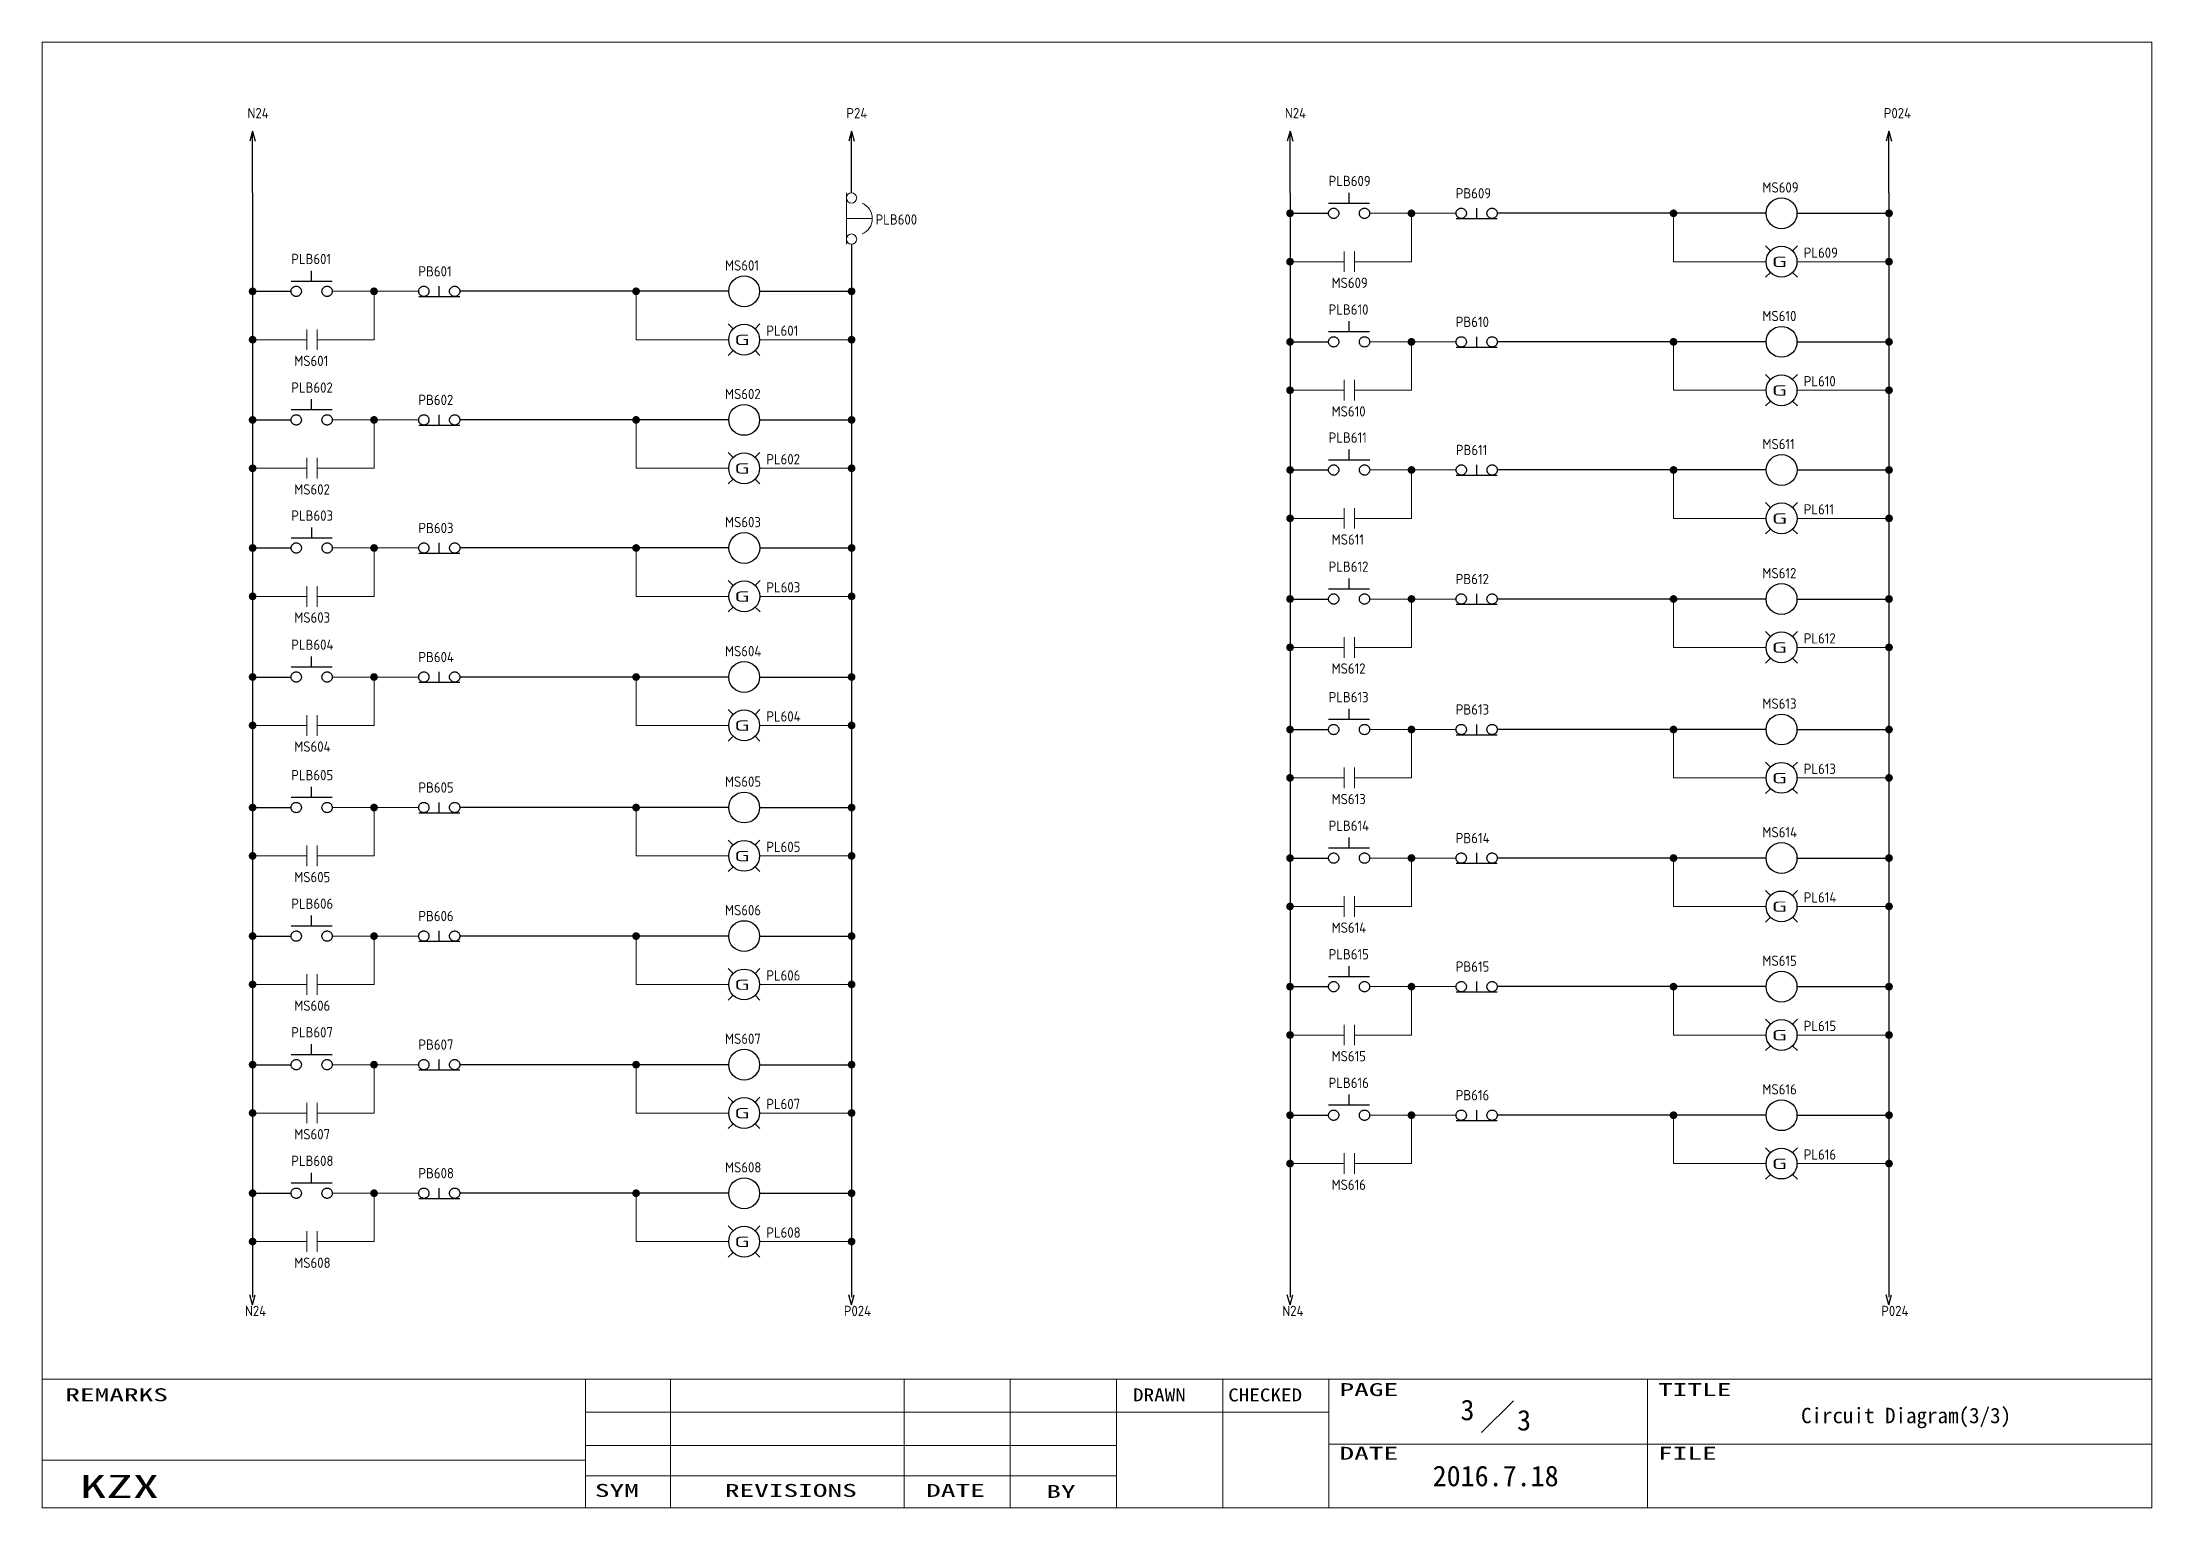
# Model space of a CAD drawing. Extents: x -319 to 2858, y -2689 to 285.
# Drawn here: x 1914 to 2324, y -2688.8 to -2403.8 of the extents above; entities that cross this region are included whole.
import ezdxf
from ezdxf.enums import TextEntityAlignment as Align

# ---------------------------------------------------------------- set-up
doc = ezdxf.new("R2010")
doc.units = 0
doc.header["$LTSCALE"] = 0.3
doc.header["$MEASUREMENT"] = 0
doc.linetypes.add('実線', pattern=[20001, 20000, -1])
doc.layers.get('0').update_dxf_attribs({"linetype": '実線'})
for name, color, linetype, lineweight in [('01図枠', 5, 'CONTINUOUS', 9), ('02接続図', 7, 'CONTINUOUS', 5), ('10外形', 7, 'CONTINUOUS', 9)]:
    doc.layers.add(name, color=color, linetype=linetype, lineweight=lineweight)
doc.layers.add('BLOCK', color=7, linetype='CONTINUOUS')
doc.layers.add('図形１', color=7, linetype='実線')
doc.styles.get("Standard").update_dxf_attribs({"font": 'ISOCP.shx', "height": 4, "bigfont": 'extfont.shx'})
doc.styles.add('電気標準', font='ISOCP.shx', dxfattribs={"height": 2.5, "bigfont": 'extfont.shx'})
doc.styles.add('ＭＳＰゴシック', font='')
doc.styles.get('ＭＳＰゴシック').set_extended_font_data('SimSun')

msp = doc.modelspace()

# ---------------------------------------------------------------- texts
at = {"width": 2.307692}
for p, p2 in [((2250.14, -2447.53), (2253.14, -2447.53)), ((2048.53, -2462.7), (2051.53, -2462.7)), ((2250.14, -2472.53), (2253.14, -2472.53)), ((2048.53, -2487.7), (2051.53, -2487.7)), ((2250.16, -2497.44), (2253.16, -2497.44)), ((2048.54, -2512.61), (2051.54, -2512.61)), ((2250.14, -2522.53), (2253.14, -2522.53)), ((2048.53, -2537.7), (2051.53, -2537.7)), ((2250.14, -2547.91), (2253.14, -2547.91)), ((2048.53, -2563.08), (2051.53, -2563.08)), ((2250.14, -2572.91), (2253.14, -2572.91)), ((2048.53, -2588.08), (2051.53, -2588.08)), ((2250.14, -2597.91), (2253.14, -2597.91)), ((2048.53, -2613.08), (2051.53, -2613.08)), ((2250.14, -2622.91), (2253.14, -2622.91)), ((2048.53, -2638.08), (2051.53, -2638.08))]:
    msp.add_text('G', height=2, dxfattribs=at).set_placement(p, p2, align=Align.FIT)
at = {"layer": '01図枠', "linetype": 'Continuous', "lineweight": 5, "style": 'ＭＳＰゴシック'}
for s, height, width, p in [('PAGE', 2.513, 1.666667, (2166.14, -2664.55)), ('TITLE', 2.513, 1.666667, (2228.05, -2664.55)), ('REMARKS', 2.513, 1.666667, (1918.5, -2665.56)), ('DRAWN', 2.513, 1.2, (2126.01, -2665.59)), ('CHECKED', 2.513, 1.2, (2144.51, -2665.59)), ('DATE', 2.513, 1.666667, (2166.14, -2676.94)), ('FILE', 2.513, 1.666667, (2228.05, -2676.94)), ('KZX', 4.523, 1.666667, (1921.34, -2682.4)), ('SYM', 2.513, 1.666667, (2021.42, -2684.16))]:
    msp.add_text(s, height=height, dxfattribs=dict(at, width=width)).set_placement(p, align=Align.TOP_LEFT)
at = {"layer": '01図枠', "linetype": 'Continuous', "lineweight": 5, "style": 'ＭＳＰゴシック', "width": 1.666667}
for s, p in [('REVISIONS', (2059.51, -2684.16)), ('DATE', (2091.51, -2684.16)), ('BY', (2112.01, -2684.36))]:
    msp.add_text(s, height=2.513, dxfattribs=at).set_placement(p, align=Align.TOP_CENTER)
at = {"layer": '02接続図', "style": 'ＭＳＰゴシック'}
for s, p in [('3', (2191.01, -2669.8)), ('3', (2202.01, -2671.8)), ('2016.7.18', (2196.49, -2682.64))]:
    msp.add_text(s, height=4, dxfattribs=at).set_placement(p, align=Align.MIDDLE)
msp.add_text('Circuit Diagram(3/3)', height=3, dxfattribs=at).set_placement((2255.84, -2670.85), align=Align.MIDDLE_LEFT)
at = {"layer": '図形１', "color": 7, "linetype": '実線', "style": '電気標準'}
for s, p in [('N24', (1953.91, -2418.6)), ('P24', (2070.31, -2418.6)), ('N24', (2155.52, -2418.6)), ('P024', (2271.93, -2418.6)), ('N24', (1953.41, -2651.51)), ('P024', (2069.81, -2651.51)), ('N24', (2155.02, -2651.51)), ('P024', (2271.43, -2651.51))]:
    msp.add_text(s, height=2, dxfattribs=at).set_placement(p)
at = {"layer": '図形１', "color": 4, "style": '電気標準'}
for s, p in [('PLB609', (2164.03, -2431.79)), ('MS609', (2248.33, -2433.05)), ('PB609', (2188.74, -2434.19)), ('PLB600', (2075.98, -2439.28)), ('PLB601', (1962.42, -2446.96)), ('PB601', (1987.13, -2449.36)), ('MS601', (2046.71, -2448.22)), ('PL609', (2256.37, -2445.73)), ('MS609', (2164.6, -2451.6)), ('PLB610', (2164.03, -2456.79)), ('PL601', (2054.75, -2460.9)), ('PB610', (2188.74, -2459.19)), ('MS610', (2248.33, -2458.05)), ('MS601', (1962.99, -2466.77)), ('PLB602', (1962.42, -2471.96)), ('MS602', (2046.71, -2473.22)), ('PL610', (2256.37, -2470.73)), ('PB602', (1987.13, -2474.36)), ('MS610', (2164.6, -2476.6)), ('PLB611', (2164.04, -2481.69)), ('PL602', (2054.75, -2485.9)), ('PB611', (2188.76, -2484.1)), ('MS611', (2248.34, -2482.95)), ('MS602', (1962.99, -2491.77)), ('PLB603', (1962.43, -2496.86)), ('MS603', (2046.72, -2498.12)), ('PL611', (2256.38, -2495.64)), ('PB603', (1987.14, -2499.27)), ('MS611', (2164.62, -2501.51)), ('PLB612', (2164.03, -2506.79)), ('PL603', (2054.76, -2510.81)), ('PB612', (2188.74, -2509.19)), ('MS612', (2248.33, -2508.05)), ('MS603', (1963, -2516.68)), ('PLB604', (1962.42, -2521.96)), ('MS604', (2046.71, -2523.22)), ('PL612', (2256.37, -2520.73)), ('PB604', (1987.13, -2524.36)), ('MS612', (2164.6, -2526.6)), ('PLB613', (2164.03, -2532.16)), ('PB613', (2188.74, -2534.56)), ('MS613', (2248.33, -2533.42)), ('PL604', (2054.75, -2535.9)), ('MS604', (1962.99, -2541.77)), ('PLB605', (1962.42, -2547.33)), ('PL613', (2256.37, -2546.1)), ('PB605', (1987.13, -2549.73)), ('MS605', (2046.71, -2548.59)), ('MS613', (2164.6, -2551.98)), ('PLB614', (2164.03, -2557.16)), ('PB614', (2188.74, -2559.56)), ('MS614', (2248.33, -2558.42)), ('PL605', (2054.75, -2561.27)), ('MS605', (1962.99, -2567.15)), ('PLB606', (1962.42, -2572.33)), ('PL614', (2256.37, -2571.1)), ('PB606', (1987.13, -2574.73)), ('MS606', (2046.71, -2573.59)), ('MS614', (2164.6, -2576.98)), ('PLB615', (2164.03, -2582.16)), ('PB615', (2188.74, -2584.56)), ('MS615', (2248.33, -2583.42)), ('PL606', (2054.75, -2586.27)), ('MS606', (1962.99, -2592.15)), ('PL615', (2256.37, -2596.1)), ('PLB607', (1962.42, -2597.33)), ('PB607', (1987.13, -2599.73)), ('MS607', (2046.71, -2598.59)), ('MS615', (2164.6, -2601.98)), ('PLB616', (2164.03, -2607.16)), ('PB616', (2188.74, -2609.56)), ('MS616', (2248.33, -2608.42)), ('PL607', (2054.75, -2611.27)), ('MS607', (1962.99, -2617.15)), ('PL616', (2256.37, -2621.1)), ('PLB608', (1962.42, -2622.33)), ('PB608', (1987.13, -2624.73)), ('MS608', (2046.71, -2623.59)), ('MS616', (2164.6, -2626.98)), ('PL608', (2054.75, -2636.27)), ('MS608', (1962.99, -2642.15))]:
    msp.add_text(s, height=2, dxfattribs=at).set_placement(p)

# ---------------------------------------------------------------- blocks, each defined once
blk = doc.blocks.new('矢印（右向）')
at = {"layer": 'BLOCK'}
for q in [(-1.93, 0.52), (-1.93, -0.52)]:
    blk.add_line((0, 0), q, dxfattribs=at)

# ---------------------------------------------------------------- linework, layer by layer
for p, q in [((1954.91, -2433.1), (1954.91, -2421.1)), ((2071.31, -2433.1), (2071.31, -2421.1)), ((2156.52, -2433.1), (2156.52, -2421.1)), ((2272.93, -2433.1), (2272.93, -2421.1)), ((2164, -2435.08), (2172, -2435.08)), ((2168, -2435.08), (2168, -2433.08)), ((2188.8, -2438.08), (2196.8, -2438.08)), ((2192.8, -2438.08), (2192.8, -2436.08)), ((2249.05, -2437.08), (2196.8, -2437.08)), ((2255.05, -2437.08), (2272.93, -2437.08)), ((1962.38, -2450.25), (1970.38, -2450.25)), ((1966.38, -2450.25), (1966.38, -2448.25)), ((1991.18, -2453.25), (1991.18, -2451.25)), ((1987.18, -2453.25), (1995.18, -2453.25)), ((2047.43, -2452.25), (1995.18, -2452.25)), ((2053.43, -2452.25), (2071.31, -2452.25)), ((2168, -2460.08), (2168, -2458.08)), ((2164, -2460.08), (2172, -2460.08)), ((2188.8, -2463.08), (2196.8, -2463.08)), ((2192.8, -2463.08), (2192.8, -2461.08)), ((2249.05, -2462.08), (2196.8, -2462.08)), ((2255.05, -2462.08), (2272.93, -2462.08)), ((1962.38, -2475.25), (1970.38, -2475.25)), ((1966.38, -2475.25), (1966.38, -2473.25)), ((1991.18, -2478.25), (1991.18, -2476.25)), ((1987.18, -2478.25), (1995.18, -2478.25)), ((2047.43, -2477.25), (1995.18, -2477.25)), ((2053.43, -2477.25), (2071.31, -2477.25)), ((2168.01, -2484.99), (2168.01, -2482.99)), ((2164.01, -2484.99), (2172.01, -2484.99)), ((2188.81, -2487.99), (2196.81, -2487.99)), ((2192.81, -2487.99), (2192.81, -2485.99)), ((2249.06, -2486.99), (2196.81, -2486.99)), ((2255.06, -2486.99), (2272.94, -2486.99)), ((1962.39, -2500.16), (1970.39, -2500.16)), ((1966.39, -2500.16), (1966.39, -2498.16)), ((1987.19, -2503.16), (1995.19, -2503.16)), ((1991.19, -2503.16), (1991.19, -2501.16)), ((2047.45, -2502.16), (1995.19, -2502.16)), ((2053.45, -2502.16), (2071.32, -2502.16)), ((2168, -2510.08), (2168, -2508.08)), ((2164, -2510.08), (2172, -2510.08)), ((2188.8, -2513.08), (2196.8, -2513.08)), ((2192.8, -2513.08), (2192.8, -2511.08)), ((2249.05, -2512.08), (2196.8, -2512.08)), ((2255.05, -2512.08), (2272.93, -2512.08)), ((1962.38, -2525.25), (1970.38, -2525.25)), ((1966.38, -2525.25), (1966.38, -2523.25)), ((1987.18, -2528.25), (1995.18, -2528.25)), ((1991.18, -2528.25), (1991.18, -2526.25)), ((2047.43, -2527.25), (1995.18, -2527.25)), ((2053.43, -2527.25), (2071.31, -2527.25)), ((2168, -2535.46), (2168, -2533.46)), ((2164, -2535.46), (2172, -2535.46)), ((2192.8, -2538.46), (2192.8, -2536.46)), ((2249.05, -2537.46), (2196.8, -2537.46)), ((2255.05, -2537.46), (2272.93, -2537.46)), ((2188.8, -2538.46), (2196.8, -2538.46)), ((1966.38, -2550.63), (1966.38, -2548.63)), ((1962.38, -2550.63), (1970.38, -2550.63)), ((1987.18, -2553.63), (1995.18, -2553.63)), ((1991.18, -2553.63), (1991.18, -2551.63)), ((2047.43, -2552.63), (1995.18, -2552.63)), ((2053.43, -2552.63), (2071.31, -2552.63)), ((2164, -2560.46), (2172, -2560.46)), ((2168, -2560.46), (2168, -2558.46)), ((2192.8, -2563.46), (2192.8, -2561.46)), ((2249.05, -2562.46), (2196.8, -2562.46)), ((2255.05, -2562.46), (2272.93, -2562.46)), ((2188.8, -2563.46), (2196.8, -2563.46)), ((1966.38, -2575.63), (1966.38, -2573.63)), ((1962.38, -2575.63), (1970.38, -2575.63)), ((1987.18, -2578.63), (1995.18, -2578.63)), ((1991.18, -2578.63), (1991.18, -2576.63)), ((2047.43, -2577.63), (1995.18, -2577.63)), ((2053.43, -2577.63), (2071.31, -2577.63)), ((2164, -2585.46), (2172, -2585.46)), ((2168, -2585.46), (2168, -2583.46)), ((2192.8, -2588.46), (2192.8, -2586.46)), ((2188.8, -2588.46), (2196.8, -2588.46)), ((2249.05, -2587.46), (2196.8, -2587.46)), ((2255.05, -2587.46), (2272.93, -2587.46)), ((1966.38, -2600.63), (1966.38, -2598.63)), ((1962.38, -2600.63), (1970.38, -2600.63)), ((1991.18, -2603.63), (1991.18, -2601.63)), ((2047.43, -2602.63), (1995.18, -2602.63)), ((2053.43, -2602.63), (2071.31, -2602.63)), ((1987.18, -2603.63), (1995.18, -2603.63)), ((2164, -2610.46), (2172, -2610.46)), ((2168, -2610.46), (2168, -2608.46)), ((2192.8, -2613.46), (2192.8, -2611.46)), ((2188.8, -2613.46), (2196.8, -2613.46)), ((2249.05, -2612.46), (2196.8, -2612.46)), ((2255.05, -2612.46), (2272.93, -2612.46)), ((1966.38, -2625.63), (1966.38, -2623.63)), ((1962.38, -2625.63), (1970.38, -2625.63)), ((1991.18, -2628.63), (1991.18, -2626.63)), ((2047.43, -2627.63), (1995.18, -2627.63)), ((2053.43, -2627.63), (2071.31, -2627.63)), ((1987.18, -2628.63), (1995.18, -2628.63))]:
    msp.add_line(p, q)
for centre in [(2165, -2437.08), (2171, -2437.08), (2189.8, -2437.08), (2195.8, -2437.08), (1963.38, -2452.25), (1969.38, -2452.25), (1988.18, -2452.25), (1994.18, -2452.25), (2165, -2462.08), (2171, -2462.08), (2189.8, -2462.08), (2195.8, -2462.08), (1963.38, -2477.25), (1969.38, -2477.25), (1988.18, -2477.25), (1994.18, -2477.25), (2165.01, -2486.99), (2171.01, -2486.99), (2189.81, -2486.99), (2195.81, -2486.99), (1963.39, -2502.16), (1969.39, -2502.16), (1988.19, -2502.16), (1994.19, -2502.16), (2165, -2512.08), (2171, -2512.08), (2189.8, -2512.08), (2195.8, -2512.08), (1963.38, -2527.25), (1969.38, -2527.25), (1988.18, -2527.25), (1994.18, -2527.25), (2165, -2537.46), (2171, -2537.46), (2189.8, -2537.46), (2195.8, -2537.46), (1963.38, -2552.63), (1969.38, -2552.63), (1988.18, -2552.63), (1994.18, -2552.63), (2165, -2562.46), (2171, -2562.46), (2189.8, -2562.46), (2195.8, -2562.46), (1963.38, -2577.63), (1969.38, -2577.63), (1988.18, -2577.63), (1994.18, -2577.63), (2165, -2587.46), (2171, -2587.46), (2189.8, -2587.46), (2195.8, -2587.46), (1963.38, -2602.63), (1969.38, -2602.63), (1988.18, -2602.63), (1994.18, -2602.63), (2165, -2612.46), (2171, -2612.46), (2189.8, -2612.46), (2195.8, -2612.46), (1963.38, -2627.63), (1969.38, -2627.63), (1988.18, -2627.63), (1994.18, -2627.63)]:
    msp.add_circle(centre, 1)
at = {"layer": '01図枠', "linetype": 'Continuous', "lineweight": 5}
for p, q in [((1914.01, -2688.8), (1914.01, -2403.8)), ((1914.01, -2403.8), (2324.01, -2403.8)), ((2324.01, -2403.8), (2324.01, -2688.8)), ((1914.01, -2663.8), (2324.01, -2663.8)), ((2019.62, -2663.8), (2019.62, -2688.8)), ((2036.13, -2663.8), (2036.13, -2688.8)), ((2081.53, -2663.8), (2081.53, -2688.8)), ((2102.16, -2663.8), (2102.16, -2688.8)), ((2122.8, -2663.8), (2122.8, -2688.8)), ((2143.44, -2688.8), (2143.44, -2663.8)), ((2164.07, -2663.8), (2164.07, -2688.8)), ((2225.98, -2688.8), (2225.98, -2663.8)), ((2199.93, -2667.99), (2193.74, -2674.18)), ((2019.62, -2670.23), (2122.8, -2670.23)), ((2122.8, -2670.23), (2164.07, -2670.23)), ((2019.62, -2676.66), (2122.8, -2676.66)), ((2164.07, -2676.42), (2324.01, -2676.42)), ((2019.62, -2679.52), (1914.01, -2679.52)), ((2019.62, -2682.61), (2122.8, -2682.61)), ((2324.01, -2688.8), (1914.01, -2688.8))]:
    msp.add_line(p, q, dxfattribs=at)
at = {"layer": '02接続図'}
for p, q in [((2070.34, -2433.1), (2070.34, -2443.1)), ((2075.34, -2438.1), (2070.34, -2438.1))]:
    msp.add_line(p, q, dxfattribs=at)
at = {"layer": '02接続図', "linetype": 'Continuous'}
for p, q in [((2167.04, -2448.49), (2167.04, -2444.49)), ((2169.04, -2448.49), (2169.04, -2444.49)), ((1965.43, -2463.66), (1965.43, -2459.66)), ((1967.43, -2463.66), (1967.43, -2459.66)), ((2167.04, -2473.49), (2167.04, -2469.49)), ((2169.04, -2473.49), (2169.04, -2469.49)), ((1965.43, -2488.66), (1965.43, -2484.66)), ((1967.43, -2488.66), (1967.43, -2484.66)), ((2167.05, -2498.4), (2167.05, -2494.4)), ((2169.05, -2498.4), (2169.05, -2494.4)), ((1965.44, -2513.57), (1965.44, -2509.57)), ((1967.44, -2513.57), (1967.44, -2509.57)), ((2167.04, -2523.49), (2167.04, -2519.49)), ((2169.04, -2523.49), (2169.04, -2519.49)), ((1965.43, -2538.66), (1965.43, -2534.66)), ((1967.43, -2538.66), (1967.43, -2534.66)), ((2167.04, -2548.86), (2167.04, -2544.86)), ((2169.04, -2548.86), (2169.04, -2544.86)), ((1965.43, -2564.03), (1965.43, -2560.03)), ((1967.43, -2564.03), (1967.43, -2560.03)), ((2167.04, -2573.86), (2167.04, -2569.86)), ((2169.04, -2573.86), (2169.04, -2569.86)), ((1965.43, -2589.03), (1965.43, -2585.03)), ((1967.43, -2589.03), (1967.43, -2585.03)), ((2167.04, -2598.86), (2167.04, -2594.86)), ((2169.04, -2598.86), (2169.04, -2594.86)), ((1965.43, -2614.03), (1965.43, -2610.03)), ((1967.43, -2614.03), (1967.43, -2610.03)), ((2167.04, -2623.86), (2167.04, -2619.86)), ((2169.04, -2623.86), (2169.04, -2619.86)), ((1965.43, -2639.03), (1965.43, -2635.03)), ((1967.43, -2639.03), (1967.43, -2635.03))]:
    msp.add_line(p, q, dxfattribs=at)
at = {"layer": '02接続図'}
for centre in [(2071.31, -2434.1), (2071.31, -2442.1)]:
    msp.add_circle(centre, 1, dxfattribs=at)
msp.add_arc((2072.09, -2438.1), 3.25, 292.6199, 67.3801, dxfattribs=at)
at = {"layer": '10外形'}
for p, q in [((2172, -2437.08), (2188.8, -2437.08)), ((2180.13, -2446.49), (2180.13, -2437.08)), ((2231.05, -2446.49), (2231.05, -2437.08)), ((2167.04, -2446.49), (2156.52, -2446.49)), ((2169.04, -2446.49), (2180.13, -2446.49)), ((2249.05, -2446.49), (2231.05, -2446.49)), ((2255.05, -2446.49), (2272.93, -2446.49)), ((1970.38, -2452.25), (1987.18, -2452.25)), ((1978.51, -2461.66), (1978.51, -2452.25)), ((2029.43, -2461.66), (2029.43, -2452.25)), ((1965.43, -2461.66), (1954.91, -2461.66)), ((1967.43, -2461.66), (1978.51, -2461.66)), ((2047.43, -2461.66), (2029.43, -2461.66)), ((2053.43, -2461.66), (2071.31, -2461.66)), ((2172, -2462.08), (2188.8, -2462.08)), ((2180.13, -2471.49), (2180.13, -2462.08)), ((2231.05, -2471.49), (2231.05, -2462.08)), ((2167.04, -2471.49), (2156.52, -2471.49)), ((2169.04, -2471.49), (2180.13, -2471.49)), ((2249.05, -2471.49), (2231.05, -2471.49)), ((2255.05, -2471.49), (2272.93, -2471.49)), ((1970.38, -2477.25), (1987.18, -2477.25)), ((1978.51, -2486.66), (1978.51, -2477.25)), ((2029.43, -2486.66), (2029.43, -2477.25)), ((1965.43, -2486.66), (1954.91, -2486.66)), ((1967.43, -2486.66), (1978.51, -2486.66)), ((2047.43, -2486.66), (2029.43, -2486.66)), ((2053.43, -2486.66), (2071.31, -2486.66)), ((2172.01, -2486.99), (2188.81, -2486.99)), ((2180.14, -2496.4), (2180.14, -2486.99)), ((2231.06, -2496.4), (2231.06, -2486.99)), ((2167.05, -2496.4), (2156.54, -2496.4)), ((2169.05, -2496.4), (2180.14, -2496.4)), ((2249.06, -2496.4), (2231.06, -2496.4)), ((2255.06, -2496.4), (2272.94, -2496.4)), ((1970.39, -2502.16), (1987.19, -2502.16)), ((1978.52, -2511.57), (1978.52, -2502.16)), ((2029.45, -2511.57), (2029.45, -2502.16)), ((1965.44, -2511.57), (1954.92, -2511.57)), ((1967.44, -2511.57), (1978.52, -2511.57)), ((2047.45, -2511.57), (2029.45, -2511.57)), ((2053.45, -2511.57), (2071.32, -2511.57)), ((2172, -2512.08), (2188.8, -2512.08)), ((2180.13, -2521.49), (2180.13, -2512.08)), ((2231.05, -2521.49), (2231.05, -2512.08)), ((2167.04, -2521.49), (2156.52, -2521.49)), ((2169.04, -2521.49), (2180.13, -2521.49)), ((2249.05, -2521.49), (2231.05, -2521.49)), ((2255.05, -2521.49), (2272.93, -2521.49)), ((1970.38, -2527.25), (1987.18, -2527.25)), ((1978.51, -2536.66), (1978.51, -2527.25)), ((2029.43, -2536.66), (2029.43, -2527.25)), ((1965.43, -2536.66), (1954.91, -2536.66)), ((1967.43, -2536.66), (1978.51, -2536.66)), ((2047.43, -2536.66), (2029.43, -2536.66)), ((2053.43, -2536.66), (2071.31, -2536.66)), ((2172, -2537.46), (2188.8, -2537.46)), ((2180.13, -2546.86), (2180.13, -2537.46)), ((2231.05, -2546.86), (2231.05, -2537.46)), ((2167.04, -2546.86), (2156.52, -2546.86)), ((2169.04, -2546.86), (2180.13, -2546.86)), ((2249.05, -2546.86), (2231.05, -2546.86)), ((2255.05, -2546.86), (2272.93, -2546.86)), ((1970.38, -2552.63), (1987.18, -2552.63)), ((1978.51, -2562.03), (1978.51, -2552.63)), ((2029.43, -2562.03), (2029.43, -2552.63)), ((1965.43, -2562.03), (1954.91, -2562.03)), ((1967.43, -2562.03), (1978.51, -2562.03)), ((2047.43, -2562.03), (2029.43, -2562.03)), ((2053.43, -2562.03), (2071.31, -2562.03)), ((2172, -2562.46), (2188.8, -2562.46)), ((2180.13, -2571.86), (2180.13, -2562.46)), ((2231.05, -2571.86), (2231.05, -2562.46)), ((2167.04, -2571.86), (2156.52, -2571.86)), ((2169.04, -2571.86), (2180.13, -2571.86)), ((2249.05, -2571.86), (2231.05, -2571.86)), ((2255.05, -2571.86), (2272.93, -2571.86)), ((1970.38, -2577.63), (1987.18, -2577.63)), ((1978.51, -2587.03), (1978.51, -2577.63)), ((2029.43, -2587.03), (2029.43, -2577.63)), ((1965.43, -2587.03), (1954.91, -2587.03)), ((1967.43, -2587.03), (1978.51, -2587.03)), ((2047.43, -2587.03), (2029.43, -2587.03)), ((2053.43, -2587.03), (2071.31, -2587.03)), ((2172, -2587.46), (2188.8, -2587.46)), ((2180.13, -2596.86), (2180.13, -2587.46)), ((2231.05, -2596.86), (2231.05, -2587.46)), ((2167.04, -2596.86), (2156.52, -2596.86)), ((2169.04, -2596.86), (2180.13, -2596.86)), ((2249.05, -2596.86), (2231.05, -2596.86)), ((2255.05, -2596.86), (2272.93, -2596.86)), ((1970.38, -2602.63), (1987.18, -2602.63)), ((1978.51, -2612.03), (1978.51, -2602.63)), ((2029.43, -2612.03), (2029.43, -2602.63)), ((1965.43, -2612.03), (1954.91, -2612.03)), ((1967.43, -2612.03), (1978.51, -2612.03)), ((2047.43, -2612.03), (2029.43, -2612.03)), ((2053.43, -2612.03), (2071.31, -2612.03)), ((2172, -2612.46), (2188.8, -2612.46)), ((2180.13, -2621.86), (2180.13, -2612.46)), ((2231.05, -2621.86), (2231.05, -2612.46)), ((2167.04, -2621.86), (2156.52, -2621.86)), ((2169.04, -2621.86), (2180.13, -2621.86)), ((2249.05, -2621.86), (2231.05, -2621.86)), ((2255.05, -2621.86), (2272.93, -2621.86)), ((1970.38, -2627.63), (1987.18, -2627.63)), ((1978.51, -2637.03), (1978.51, -2627.63)), ((2029.43, -2637.03), (2029.43, -2627.63)), ((1965.43, -2637.03), (1954.91, -2637.03)), ((1967.43, -2637.03), (1978.51, -2637.03)), ((2047.43, -2637.03), (2029.43, -2637.03)), ((2053.43, -2637.03), (2071.31, -2637.03))]:
    msp.add_line(p, q, dxfattribs=at)
at = {"layer": 'BLOCK'}
for centre in [(2252.05, -2437.08), (2252.05, -2446.49), (2050.43, -2452.25), (2050.43, -2461.66), (2252.05, -2462.08), (2252.05, -2471.49), (2050.43, -2477.25), (2050.43, -2486.66), (2252.06, -2486.99), (2252.06, -2496.4), (2050.45, -2502.16), (2050.45, -2511.57), (2252.05, -2512.08), (2252.05, -2521.49), (2050.43, -2527.25), (2050.43, -2536.66), (2252.05, -2537.46), (2252.05, -2546.86), (2050.43, -2552.63), (2050.43, -2562.03), (2252.05, -2562.46), (2252.05, -2571.86), (2050.43, -2577.63), (2050.43, -2587.03), (2252.05, -2587.46), (2252.05, -2596.86), (2050.43, -2602.63), (2050.43, -2612.03), (2252.05, -2612.46), (2252.05, -2621.86), (2050.43, -2627.63), (2050.43, -2637.03)]:
    msp.add_circle(centre, 3, dxfattribs=at)
at = {"layer": '図形１', "color": 7}
for p, q in [((1954.91, -2433.1), (1954.91, -2500.92)), ((2156.52, -2433.1), (2156.52, -2507.78)), ((2272.93, -2433.1), (2272.93, -2507.78)), ((2071.31, -2443.1), (2071.31, -2500.92)), ((1954.91, -2500.92), (1954.91, -2647.81)), ((2071.31, -2500.92), (2071.31, -2647.81)), ((2156.52, -2500.92), (2156.52, -2647.81)), ((2272.93, -2500.92), (2272.93, -2647.81))]:
    msp.add_line(p, q, dxfattribs=at)
at = {"layer": '図形１'}
for p, q in [((2156.52, -2437.08), (2164, -2437.08)), ((2249.92, -2444.38), (2248.95, -2443.42)), ((2254.17, -2444.36), (2255.13, -2443.42)), ((2248.95, -2449.53), (2249.9, -2448.58)), ((2255.13, -2449.53), (2254.19, -2448.6)), ((1954.91, -2452.25), (1962.38, -2452.25)), ((2048.3, -2459.55), (2047.33, -2458.59)), ((2052.55, -2459.53), (2053.51, -2458.59)), ((2047.33, -2464.7), (2048.29, -2463.75)), ((2053.51, -2464.7), (2052.57, -2463.77)), ((2156.52, -2462.08), (2164, -2462.08)), ((2249.92, -2469.38), (2248.95, -2468.42)), ((2254.17, -2469.36), (2255.13, -2468.42)), ((2248.95, -2474.53), (2249.9, -2473.58)), ((2255.13, -2474.53), (2254.19, -2473.6)), ((1954.91, -2477.25), (1962.38, -2477.25)), ((2048.3, -2484.55), (2047.33, -2483.59)), ((2052.55, -2484.53), (2053.51, -2483.59)), ((2156.54, -2486.99), (2164.01, -2486.99)), ((2047.33, -2489.7), (2048.29, -2488.75)), ((2053.51, -2489.7), (2052.57, -2488.77)), ((2249.93, -2494.29), (2248.96, -2493.32)), ((2254.18, -2494.27), (2255.14, -2493.32)), ((2248.96, -2499.43), (2249.92, -2498.49)), ((2255.14, -2499.43), (2254.2, -2498.5)), ((1954.92, -2502.16), (1962.39, -2502.16)), ((2048.31, -2509.46), (2047.34, -2508.49)), ((2052.56, -2509.44), (2053.52, -2508.49)), ((2156.52, -2512.08), (2164, -2512.08)), ((2047.34, -2514.6), (2048.3, -2513.66)), ((2053.52, -2514.6), (2052.58, -2513.67)), ((2249.92, -2519.38), (2248.95, -2518.42)), ((2254.17, -2519.36), (2255.13, -2518.42)), ((2248.95, -2524.53), (2249.9, -2523.58)), ((2255.13, -2524.53), (2254.19, -2523.6)), ((1954.91, -2527.25), (1962.38, -2527.25)), ((2048.3, -2534.55), (2047.33, -2533.59)), ((2052.55, -2534.53), (2053.51, -2533.59)), ((2156.52, -2537.46), (2164, -2537.46)), ((2047.33, -2539.7), (2048.29, -2538.75)), ((2053.51, -2539.7), (2052.57, -2538.77)), ((2249.92, -2544.75), (2248.95, -2543.79)), ((2254.17, -2544.74), (2255.13, -2543.79)), ((2248.95, -2549.9), (2249.9, -2548.96)), ((2255.13, -2549.9), (2254.19, -2548.97)), ((1954.91, -2552.63), (1962.38, -2552.63)), ((2048.3, -2559.92), (2047.33, -2558.96)), ((2052.55, -2559.91), (2053.51, -2558.96)), ((2156.52, -2562.46), (2164, -2562.46)), ((2047.33, -2565.07), (2048.29, -2564.13)), ((2053.51, -2565.07), (2052.57, -2564.14)), ((2249.92, -2569.75), (2248.95, -2568.79)), ((2254.17, -2569.74), (2255.13, -2568.79)), ((2248.95, -2574.9), (2249.9, -2573.96)), ((2255.13, -2574.9), (2254.19, -2573.97)), ((1954.91, -2577.63), (1962.38, -2577.63)), ((2048.3, -2584.92), (2047.33, -2583.96)), ((2052.55, -2584.91), (2053.51, -2583.96)), ((2047.33, -2590.07), (2048.29, -2589.13)), ((2053.51, -2590.07), (2052.57, -2589.14)), ((2156.52, -2587.46), (2164, -2587.46)), ((2249.92, -2594.75), (2248.95, -2593.79)), ((2254.17, -2594.74), (2255.13, -2593.79)), ((2248.95, -2599.9), (2249.9, -2598.96)), ((2255.13, -2599.9), (2254.19, -2598.97)), ((1954.91, -2602.63), (1962.38, -2602.63)), ((2048.3, -2609.92), (2047.33, -2608.96)), ((2052.55, -2609.91), (2053.51, -2608.96)), ((2047.33, -2615.07), (2048.29, -2614.13)), ((2053.51, -2615.07), (2052.57, -2614.14)), ((2156.52, -2612.46), (2164, -2612.46)), ((2249.92, -2619.75), (2248.95, -2618.79)), ((2254.17, -2619.74), (2255.13, -2618.79)), ((2248.95, -2624.9), (2249.9, -2623.96)), ((2255.13, -2624.9), (2254.19, -2623.97)), ((1954.91, -2627.63), (1962.38, -2627.63)), ((2048.3, -2634.92), (2047.33, -2633.96)), ((2052.55, -2634.91), (2053.51, -2633.96)), ((2047.33, -2640.07), (2048.29, -2639.13)), ((2053.51, -2640.07), (2052.57, -2639.14))]:
    msp.add_line(p, q, dxfattribs=at)
at = {"layer": '図形１', "const_width": 0.75}
for points in [[(2156.15, -2437.08, 1), (2156.9, -2437.08, 1)], [(2179.75, -2437.08, 1), (2180.5, -2437.08, 1)], [(2230.68, -2437.08, 1), (2231.43, -2437.08, 1)], [(2272.56, -2437.08, 1), (2273.31, -2437.08, 1)], [(2156.15, -2446.49, 1), (2156.9, -2446.49, 1)], [(2272.56, -2446.49, 1), (2273.31, -2446.49, 1)], [(1954.53, -2452.25, 1), (1955.28, -2452.25, 1)], [(1978.13, -2452.25, 1), (1978.88, -2452.25, 1)], [(2029.06, -2452.25, 1), (2029.81, -2452.25, 1)], [(2070.94, -2452.25, 1), (2071.69, -2452.25, 1)], [(1954.53, -2461.66, 1), (1955.28, -2461.66, 1)], [(2070.94, -2461.66, 1), (2071.69, -2461.66, 1)], [(2156.15, -2462.08, 1), (2156.9, -2462.08, 1)], [(2179.75, -2462.08, 1), (2180.5, -2462.08, 1)], [(2230.68, -2462.08, 1), (2231.43, -2462.08, 1)], [(2272.56, -2462.08, 1), (2273.31, -2462.08, 1)], [(2156.15, -2471.49, 1), (2156.9, -2471.49, 1)], [(2272.56, -2471.49, 1), (2273.31, -2471.49, 1)], [(1954.53, -2477.25, 1), (1955.28, -2477.25, 1)], [(1978.13, -2477.25, 1), (1978.88, -2477.25, 1)], [(2029.06, -2477.25, 1), (2029.81, -2477.25, 1)], [(2070.94, -2477.25, 1), (2071.69, -2477.25, 1)], [(1954.53, -2486.66, 1), (1955.28, -2486.66, 1)], [(2070.94, -2486.66, 1), (2071.69, -2486.66, 1)], [(2156.16, -2486.99, 1), (2156.91, -2486.99, 1)], [(2179.76, -2486.99, 1), (2180.51, -2486.99, 1)], [(2230.69, -2486.99, 1), (2231.44, -2486.99, 1)], [(2272.57, -2486.99, 1), (2273.32, -2486.99, 1)], [(2156.16, -2496.4, 1), (2156.91, -2496.4, 1)], [(2272.57, -2496.4, 1), (2273.32, -2496.4, 1)], [(1954.54, -2502.16, 1), (1955.29, -2502.16, 1)], [(1978.14, -2502.16, 1), (1978.89, -2502.16, 1)], [(2029.07, -2502.16, 1), (2029.82, -2502.16, 1)], [(2070.95, -2502.16, 1), (2071.7, -2502.16, 1)], [(1954.54, -2511.57, 1), (1955.29, -2511.57, 1)], [(2070.95, -2511.57, 1), (2071.7, -2511.57, 1)], [(2156.15, -2512.08, 1), (2156.9, -2512.08, 1)], [(2179.75, -2512.08, 1), (2180.5, -2512.08, 1)], [(2230.68, -2512.08, 1), (2231.43, -2512.08, 1)], [(2272.56, -2512.08, 1), (2273.31, -2512.08, 1)], [(2156.15, -2521.49, 1), (2156.9, -2521.49, 1)], [(2272.56, -2521.49, 1), (2273.31, -2521.49, 1)], [(1954.53, -2527.25, 1), (1955.28, -2527.25, 1)], [(1978.13, -2527.25, 1), (1978.88, -2527.25, 1)], [(2029.06, -2527.25, 1), (2029.81, -2527.25, 1)], [(2070.94, -2527.25, 1), (2071.69, -2527.25, 1)], [(1954.53, -2536.66, 1), (1955.28, -2536.66, 1)], [(2070.94, -2536.66, 1), (2071.69, -2536.66, 1)], [(2156.15, -2537.46, 1), (2156.9, -2537.46, 1)], [(2179.75, -2537.46, 1), (2180.5, -2537.46, 1)], [(2230.68, -2537.46, 1), (2231.43, -2537.46, 1)], [(2272.56, -2537.46, 1), (2273.31, -2537.46, 1)], [(2156.15, -2546.86, 1), (2156.9, -2546.86, 1)], [(2272.56, -2546.86, 1), (2273.31, -2546.86, 1)], [(1954.53, -2552.63, 1), (1955.28, -2552.63, 1)], [(1978.13, -2552.63, 1), (1978.88, -2552.63, 1)], [(2029.06, -2552.63, 1), (2029.81, -2552.63, 1)], [(2070.94, -2552.63, 1), (2071.69, -2552.63, 1)], [(1954.53, -2562.03, 1), (1955.28, -2562.03, 1)], [(2070.94, -2562.03, 1), (2071.69, -2562.03, 1)], [(2156.15, -2562.46, 1), (2156.9, -2562.46, 1)], [(2179.75, -2562.46, 1), (2180.5, -2562.46, 1)], [(2230.68, -2562.46, 1), (2231.43, -2562.46, 1)], [(2272.56, -2562.46, 1), (2273.31, -2562.46, 1)], [(2156.15, -2571.86, 1), (2156.9, -2571.86, 1)], [(2272.56, -2571.86, 1), (2273.31, -2571.86, 1)], [(1954.53, -2577.63, 1), (1955.28, -2577.63, 1)], [(1978.13, -2577.63, 1), (1978.88, -2577.63, 1)], [(2029.06, -2577.63, 1), (2029.81, -2577.63, 1)], [(2070.94, -2577.63, 1), (2071.69, -2577.63, 1)], [(1954.53, -2587.03, 1), (1955.28, -2587.03, 1)], [(2070.94, -2587.03, 1), (2071.69, -2587.03, 1)], [(2156.15, -2587.46, 1), (2156.9, -2587.46, 1)], [(2179.75, -2587.46, 1), (2180.5, -2587.46, 1)], [(2230.68, -2587.46, 1), (2231.43, -2587.46, 1)], [(2272.56, -2587.46, 1), (2273.31, -2587.46, 1)], [(2156.15, -2596.86, 1), (2156.9, -2596.86, 1)], [(2272.56, -2596.86, 1), (2273.31, -2596.86, 1)], [(1954.53, -2602.63, 1), (1955.28, -2602.63, 1)], [(1978.13, -2602.63, 1), (1978.88, -2602.63, 1)], [(2029.06, -2602.63, 1), (2029.81, -2602.63, 1)], [(2070.94, -2602.63, 1), (2071.69, -2602.63, 1)], [(1954.53, -2612.03, 1), (1955.28, -2612.03, 1)], [(2070.94, -2612.03, 1), (2071.69, -2612.03, 1)], [(2156.15, -2612.46, 1), (2156.9, -2612.46, 1)], [(2179.75, -2612.46, 1), (2180.5, -2612.46, 1)], [(2230.68, -2612.46, 1), (2231.43, -2612.46, 1)], [(2272.56, -2612.46, 1), (2273.31, -2612.46, 1)], [(2156.15, -2621.86, 1), (2156.9, -2621.86, 1)], [(2272.56, -2621.86, 1), (2273.31, -2621.86, 1)], [(1954.53, -2627.63, 1), (1955.28, -2627.63, 1)], [(1978.13, -2627.63, 1), (1978.88, -2627.63, 1)], [(2029.06, -2627.63, 1), (2029.81, -2627.63, 1)], [(2070.94, -2627.63, 1), (2071.69, -2627.63, 1)], [(1954.53, -2637.03, 1), (1955.28, -2637.03, 1)], [(2070.94, -2637.03, 1), (2071.69, -2637.03, 1)]]:
    msp.add_lwpolyline(points, format="xyb", close=True, dxfattribs=at)

# ---------------------------------------------------------------- block references
at = {"layer": '図形１', "color": 7, "xscale": -1, "rotation": 270}
for p in [(1954.91, -2421.1), (2071.31, -2421.1), (2156.52, -2421.1), (2272.93, -2421.1)]:
    msp.add_blockref('矢印（右向）', p, dxfattribs=at)
at = {"layer": '図形１', "color": 7, "rotation": 270}
for p in [(1954.91, -2649.31), (2071.31, -2649.31), (2156.52, -2649.31), (2272.93, -2649.31)]:
    msp.add_blockref('矢印（右向）', p, dxfattribs=at)

msp.set_redraw_order([(e.dxf.handle, doc.entitydb.next_handle()) for e in msp.query("TEXT MTEXT ATTDEF DIMENSION ARC_DIMENSION")])  # texts and dimensions are drawn at this point

doc.saveas('drawing.dxf')
